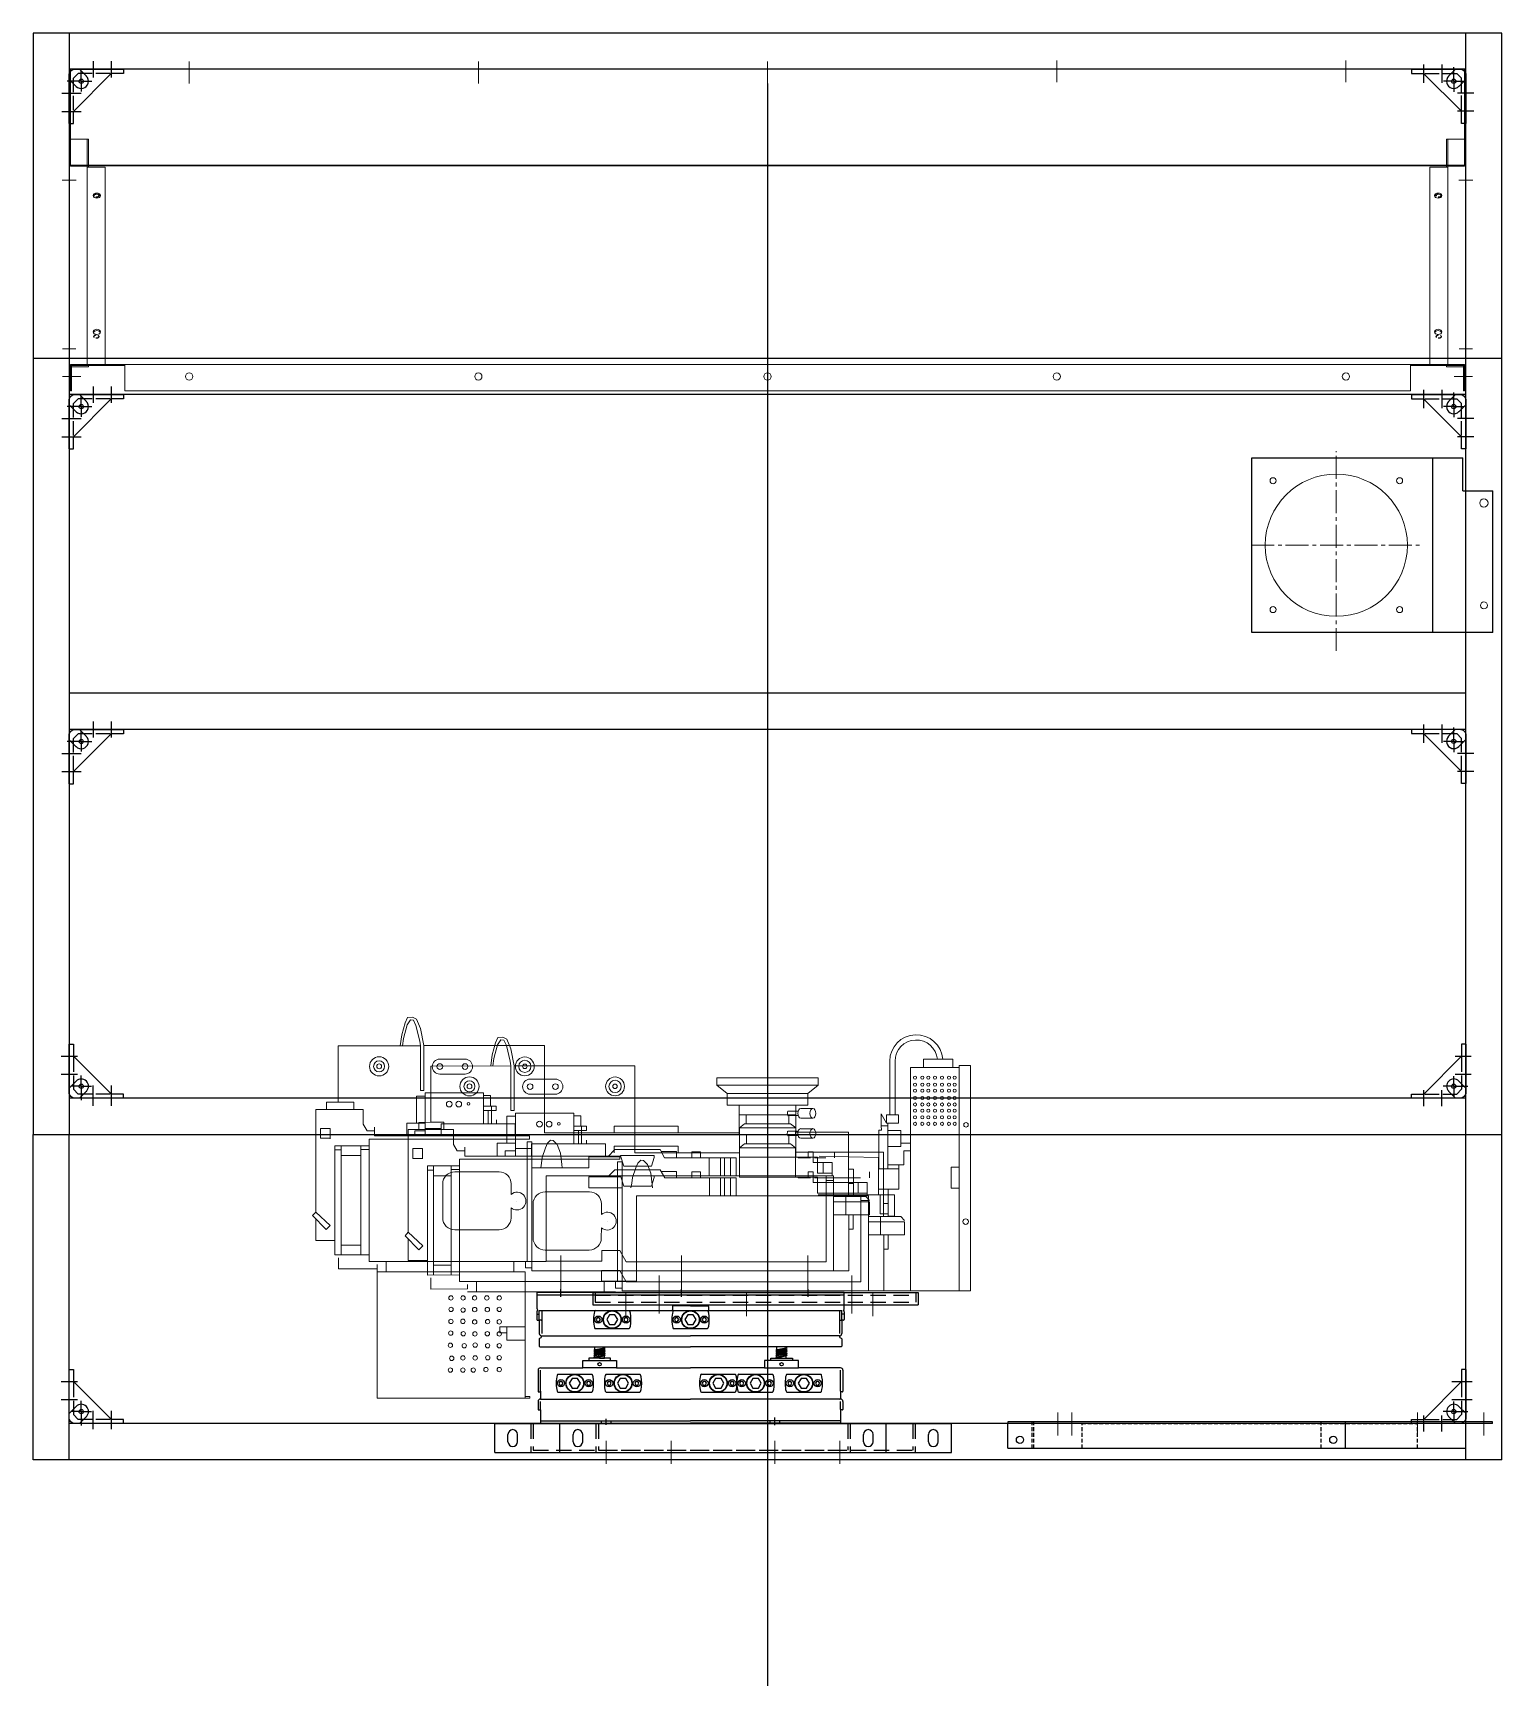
# Model space of a CAD drawing. Header units: millimetres. Extents: x -30327 to 34858, y 4015 to 75103.
# Drawn here: x -12501 to -11282, y 25499 to 26870 of the extents above; entities that cross this region are included whole.
import ezdxf

# ---------------------------------------------------------------- set-up
doc = ezdxf.new("R2010")
doc.units = ezdxf.units.MM
for name, pattern in [('ACAD_ISO02W100', [15, 12, -3]), ('CENTER', [50.8, 31.75, -6.35, 6.35, -6.35]), ('CENTER2', [28.575, 19.05, -3.175, 3.175, -3.175]), ('HIDDEN2', [4.7625, 3.175, -1.5875])]:
    doc.linetypes.add(name, pattern=pattern)
for name, color, linetype, lineweight in [('cen', 1, 'CENTER2', 9), ('CENTER', 2, 'CENTER', 9), ('dim', 2, 'Continuous', 9), ('THREAD-LINE', 8, 'Continuous', 5), ('WIDE-LINE', 3, 'Continuous', 20)]:
    doc.layers.add(name, color=color, linetype=linetype, lineweight=lineweight)
for name, color, linetype in [('green', 3, 'ACAD_ISO02W100'), ('hidden', 3, 'HIDDEN2'), ('red', 1, 'CENTER2'), ('yellow', 2, 'Continuous')]:
    doc.layers.add(name, color=color, linetype=linetype)

# ---------------------------------------------------------------- blocks, each defined once
blk = doc.blocks.new('44444444')
for p, q in [((-17437.5, 7299.8), (-17434, 7299.8)), ((-17434, 7299.8), (-17434, 7289.8)), ((-17402.5, 7258.3), (-17434, 7289.8)), ((-17437.5, 7263.3), (-17431.7, 7269.1)), ((-17437.5, 7263.3), (-17431.7, 7269.1)), ((-17429, 7254.8), (-17423.2, 7260.6)), ((-17429, 7254.8), (-17423.2, 7260.6)), ((-17392.5, 7258.3), (-17402.5, 7258.3)), ((-17392.5, 7254.8), (-17392.5, 7258.3))]:
    blk.add_line(p, q)
for points in [[(-17392.5, 7254.8), (-17432.5, 7254.8, -0.414214), (-17437.5, 7259.8), (-17437.5, 7299.8)], [(-17397, 7254.8), (-17432.5, 7254.8, -0.414214), (-17437.5, 7259.8), (-17437.5, 7295.3)]]:
    blk.add_lwpolyline(points, format="xyb")
blk.add_lwpolyline([(-17397, 7258.3), (-17402.5, 7258.3)])
blk.add_circle((-17427.5, 7264.8), 1.75)
blk.add_circle((-17427.5, 7264.8), 1.75)
blk.add_arc((-17427.5, 7264.8), 6, 315, 135)
blk.add_arc((-17427.5, 7264.8), 6, 315, 135)
at = {"layer": 'green'}
for p, q in [((-17434, 7288.8), (-17434, 7262.3)), ((-17434, 7288.8), (-17434, 7262.3)), ((-17430, 7258.3), (-17434, 7262.3)), ((-17430, 7258.3), (-17434, 7262.3)), ((-17403.5, 7258.3), (-17430, 7258.3)), ((-17403.5, 7258.3), (-17430, 7258.3))]:
    blk.add_line(p, q, dxfattribs=at)
at = {"layer": 'red'}
for p, q in [((-17444.1, 7289.8), (-17430.7, 7289.8)), ((-17444.1, 7274.8), (-17430.7, 7274.8)), ((-17444.1, 7274.8), (-17430.7, 7274.8)), ((-17427.5, 7264.8), (-17427.5, 7273.7)), ((-17427.5, 7264.8), (-17427.5, 7273.7)), ((-17427.5, 7264.8), (-17436, 7264.8)), ((-17427.5, 7264.8), (-17436, 7264.8)), ((-17427.5, 7264.8), (-17419.1, 7264.8)), ((-17427.5, 7264.8), (-17427.5, 7253.2)), ((-17427.5, 7264.8), (-17419.1, 7264.8)), ((-17427.5, 7264.8), (-17427.5, 7253.2))]:
    blk.add_line(p, q, dxfattribs=at)
blk = doc.blocks.new('23123155')
for p, q in [((-15623.8, 7123.4), (-15878.8, 7123.4)), ((-15878.8, 7123.4), (-15878.8, 7110.4)), ((-15878.8, 7121.4), (-15623.8, 7121.4)), ((-15858.8, 7119.8), (-15858.8, 7126.1)), ((-15758.8, 7119.8), (-15758.8, 7126.1)), ((-15653.8, 7119.8), (-15653.8, 7126.1)), ((-15623.8, 7110.4), (-15623.8, 7123.4)), ((-15878.8, 7107.4), (-15878.8, 7105.4)), ((-15876.8, 7100.9), (-15876.8, 7108.4)), ((-15876.8, 7108.4), (-15874.8, 7108.4)), ((-15876.8, 7108.4), (-15766.8, 7108.4)), ((-15874.8, 7108.4), (-15874.8, 7099.9)), ((-15830.3, 7108.4), (-15802.3, 7108.4)), ((-15766.8, 7108.4), (-15735.8, 7108.4)), ((-15766.3, 7111.9), (-15766.3, 7108.9)), ((-15751.3, 7112.4), (-15765.8, 7112.4)), ((-15765.3, 7108.4), (-15737.3, 7108.4)), ((-15751.3, 7112.4), (-15736.8, 7112.4)), ((-15736.3, 7111.9), (-15736.3, 7108.9)), ((-15735.8, 7108.4), (-15625.8, 7108.4)), ((-15627.8, 7108.4), (-15627.8, 7099.9)), ((-15625.8, 7100.9), (-15625.8, 7108.4)), ((-15625.8, 7100.9), (-15625.8, 7108.4)), ((-15623.8, 7107.4), (-15623.8, 7105.4)), ((-15623.8, 7107.4), (-15623.8, 7105.4)), ((-15878.8, 7105.4), (-15878.8, 7100.9)), ((-15878.8, 7105.4), (-15876.8, 7105.4)), ((-15878.3, 7100.4), (-15877.3, 7100.4)), ((-15876.8, 7099.9), (-15876.8, 7089.4)), ((-15875.3, 7100.4), (-15876.3, 7100.4)), ((-15874.8, 7099.9), (-15874.8, 7089.4)), ((-15830.3, 7093.4), (-15802.3, 7093.4)), ((-15765.3, 7093.4), (-15737.3, 7093.4)), ((-15627.8, 7099.9), (-15627.8, 7089.4)), ((-15627.3, 7100.4), (-15626.3, 7100.4)), ((-15623.8, 7105.4), (-15625.8, 7105.4)), ((-15623.8, 7105.4), (-15625.8, 7105.4)), ((-15625.8, 7099.9), (-15625.8, 7089.4)), ((-15624.3, 7100.4), (-15625.3, 7100.4)), ((-15624.3, 7100.4), (-15625.3, 7100.4)), ((-15623.8, 7105.4), (-15623.8, 7100.9)), ((-15623.8, 7105.4), (-15623.8, 7100.9)), ((-15876.8, 7084.9), (-15876.8, 7078.9)), ((-15876.3, 7078.4), (-15751.3, 7078.4)), ((-15874.8, 7087.4), (-15751.3, 7087.4)), ((-15830.8, 7074.6), (-15830.8, 7078.4)), ((-15822.8, 7077.6), (-15822.8, 7078.4)), ((-15627.8, 7087.4), (-15751.3, 7087.4)), ((-15626.3, 7078.4), (-15751.3, 7078.4)), ((-15679.8, 7074.6), (-15679.8, 7078.4)), ((-15671.8, 7077.6), (-15671.8, 7078.4)), ((-15625.8, 7084.9), (-15625.8, 7078.9)), ((-15840.8, 7060.9), (-15840.8, 7066.9)), ((-15840.8, 7066.9), (-15812.8, 7066.9)), ((-15835.8, 7068.9), (-15835.8, 7066.9)), ((-15817.8, 7068.9), (-15835.8, 7068.9)), ((-15835.8, 7066.9), (-15817.8, 7066.9)), ((-15831.6, 7075.6), (-15822.1, 7077.4)), ((-15831.6, 7075.6), (-15822.1, 7077.4)), ((-15831.6, 7075.6), (-15830.8, 7076.1)), ((-15831.6, 7074.1), (-15822.1, 7075.9)), ((-15831.6, 7074.1), (-15822.1, 7075.9)), ((-15831.6, 7075.6), (-15830.8, 7075.5)), ((-15831.6, 7074.1), (-15830.8, 7074.6)), ((-15831.6, 7072.6), (-15822.1, 7074.4)), ((-15831.6, 7072.6), (-15822.1, 7074.4)), ((-15831.6, 7074.1), (-15830.8, 7074)), ((-15831.6, 7072.6), (-15830.8, 7073.1)), ((-15831.6, 7071.1), (-15822.1, 7072.9)), ((-15831.6, 7071.1), (-15822.1, 7072.9)), ((-15831.6, 7072.6), (-15830.8, 7072.5)), ((-15831.6, 7071.1), (-15830.8, 7071.6)), ((-15831.6, 7069.6), (-15822.1, 7071.4)), ((-15831.6, 7069.6), (-15822.1, 7071.4)), ((-15831.6, 7071.1), (-15830.8, 7071)), ((-15831.6, 7069.6), (-15830.8, 7070.1)), ((-15831.6, 7069.6), (-15830.8, 7069.5)), ((-15830.8, 7076.1), (-15822.8, 7077.6)), ((-15830.8, 7075.5), (-15822.8, 7076.9)), ((-15830.8, 7074.6), (-15822.8, 7076.1)), ((-15830.8, 7074), (-15822.8, 7075.4)), ((-15830.8, 7073.1), (-15822.8, 7074.6)), ((-15830.8, 7073.1), (-15830.8, 7074)), ((-15830.8, 7072.5), (-15822.8, 7073.9)), ((-15830.8, 7071.6), (-15822.8, 7073.1)), ((-15830.8, 7071.6), (-15830.8, 7072.5)), ((-15830.8, 7071), (-15822.8, 7072.4)), ((-15830.8, 7070.1), (-15822.8, 7071.6)), ((-15830.8, 7070.1), (-15830.8, 7071)), ((-15830.8, 7069.5), (-15822.8, 7070.9)), ((-15830.8, 7068.9), (-15830.8, 7069.5)), ((-15826.8, 7068.9), (-15830.8, 7068.9)), ((-15826.8, 7068.9), (-15822.8, 7068.9)), ((-15822.1, 7077.4), (-15822.8, 7077.6)), ((-15822.1, 7077.4), (-15822.8, 7076.9)), ((-15822.8, 7076.1), (-15822.8, 7076.9)), ((-15822.1, 7075.9), (-15822.8, 7076.1)), ((-15822.1, 7075.9), (-15822.8, 7075.4)), ((-15822.8, 7074.6), (-15822.8, 7075.4)), ((-15822.1, 7074.4), (-15822.8, 7074.6)), ((-15822.1, 7074.4), (-15822.8, 7073.9)), ((-15822.8, 7073.1), (-15822.8, 7073.9)), ((-15822.1, 7072.9), (-15822.8, 7073.1)), ((-15822.1, 7072.9), (-15822.8, 7072.4)), ((-15822.8, 7071.6), (-15822.8, 7072.4)), ((-15822.1, 7071.4), (-15822.8, 7071.6)), ((-15822.1, 7071.4), (-15822.8, 7070.9)), ((-15822.8, 7068.9), (-15822.8, 7070.9)), ((-15817.8, 7066.9), (-15817.8, 7068.9)), ((-15812.8, 7066.9), (-15812.8, 7060.9)), ((-15689.8, 7066.9), (-15689.8, 7060.9)), ((-15661.8, 7066.9), (-15689.8, 7066.9)), ((-15684.8, 7068.9), (-15666.8, 7068.9)), ((-15684.8, 7066.9), (-15684.8, 7068.9)), ((-15666.8, 7066.9), (-15684.8, 7066.9)), ((-15680.6, 7075.6), (-15671.1, 7077.4)), ((-15680.6, 7075.6), (-15671.1, 7077.4)), ((-15680.6, 7075.6), (-15679.8, 7076.1)), ((-15680.6, 7074.1), (-15671.1, 7075.9)), ((-15680.6, 7074.1), (-15671.1, 7075.9)), ((-15680.6, 7075.6), (-15679.8, 7075.5)), ((-15680.6, 7074.1), (-15679.8, 7074.6)), ((-15680.6, 7072.6), (-15671.1, 7074.4)), ((-15680.6, 7072.6), (-15671.1, 7074.4)), ((-15680.6, 7074.1), (-15679.8, 7074)), ((-15680.6, 7072.6), (-15679.8, 7073.1)), ((-15680.6, 7071.1), (-15671.1, 7072.9)), ((-15680.6, 7071.1), (-15671.1, 7072.9)), ((-15680.6, 7072.6), (-15679.8, 7072.5)), ((-15680.6, 7071.1), (-15679.8, 7071.6)), ((-15680.6, 7069.6), (-15671.1, 7071.4)), ((-15680.6, 7069.6), (-15671.1, 7071.4)), ((-15680.6, 7071.1), (-15679.8, 7071)), ((-15680.6, 7069.6), (-15679.8, 7070.1)), ((-15680.6, 7069.6), (-15679.8, 7069.5)), ((-15679.8, 7076.1), (-15671.8, 7077.6)), ((-15679.8, 7075.5), (-15671.8, 7076.9)), ((-15679.8, 7074.6), (-15671.8, 7076.1)), ((-15679.8, 7074), (-15671.8, 7075.4)), ((-15679.8, 7073.1), (-15671.8, 7074.6)), ((-15679.8, 7073.1), (-15679.8, 7074)), ((-15679.8, 7072.5), (-15671.8, 7073.9)), ((-15679.8, 7071.6), (-15671.8, 7073.1)), ((-15679.8, 7071.6), (-15679.8, 7072.5)), ((-15679.8, 7071), (-15671.8, 7072.4)), ((-15679.8, 7070.1), (-15671.8, 7071.6)), ((-15679.8, 7070.1), (-15679.8, 7071)), ((-15679.8, 7069.5), (-15671.8, 7070.9)), ((-15679.8, 7069.5), (-15679.8, 7068.9)), ((-15675.8, 7068.9), (-15679.8, 7068.9)), ((-15675.8, 7068.9), (-15671.8, 7068.9)), ((-15671.1, 7077.4), (-15671.8, 7077.6)), ((-15671.1, 7077.4), (-15671.8, 7076.9)), ((-15671.8, 7076.1), (-15671.8, 7076.9)), ((-15671.1, 7075.9), (-15671.8, 7076.1)), ((-15671.1, 7075.9), (-15671.8, 7075.4)), ((-15671.8, 7074.6), (-15671.8, 7075.4)), ((-15671.1, 7074.4), (-15671.8, 7074.6)), ((-15671.1, 7074.4), (-15671.8, 7073.9)), ((-15671.8, 7073.1), (-15671.8, 7073.9)), ((-15671.1, 7072.9), (-15671.8, 7073.1)), ((-15671.1, 7072.9), (-15671.8, 7072.4)), ((-15671.8, 7071.6), (-15671.8, 7072.4)), ((-15671.1, 7071.4), (-15671.8, 7071.6)), ((-15671.1, 7071.4), (-15671.8, 7070.9)), ((-15671.8, 7068.9), (-15671.8, 7070.9)), ((-15666.8, 7068.9), (-15666.8, 7066.9)), ((-15661.8, 7060.9), (-15661.8, 7066.9)), ((-15877.8, 7058.9), (-15877.8, 7041.4)), ((-15875.8, 7060.9), (-15840.8, 7060.9)), ((-15875.8, 7041.4), (-15875.8, 7058.9)), ((-15861.3, 7055.6), (-15833.3, 7055.6)), ((-15812.8, 7060.9), (-15840.8, 7060.9)), ((-15821.3, 7055.6), (-15793.3, 7055.6)), ((-15812.8, 7060.9), (-15751.3, 7060.9)), ((-15689.8, 7060.9), (-15751.3, 7060.9)), ((-15742.3, 7055.6), (-15714.3, 7055.6)), ((-15711.3, 7055.6), (-15683.3, 7055.6)), ((-15689.8, 7060.9), (-15661.8, 7060.9)), ((-15671.3, 7055.6), (-15643.3, 7055.6)), ((-15626.8, 7060.9), (-15661.8, 7060.9)), ((-15626.8, 7041.4), (-15626.8, 7058.9)), ((-15624.8, 7058.9), (-15624.8, 7041.4)), ((-15877.3, 7040.9), (-15876.3, 7040.9)), ((-15875.8, 7041.4), (-15875.8, 7035.4)), ((-15861.3, 7040.6), (-15833.3, 7040.6)), ((-15821.3, 7040.6), (-15793.3, 7040.6)), ((-15742.3, 7040.6), (-15714.3, 7040.6)), ((-15711.3, 7040.6), (-15683.3, 7040.6)), ((-15671.3, 7040.6), (-15643.3, 7040.6)), ((-15626.8, 7041.4), (-15626.8, 7035.4)), ((-15625.3, 7040.9), (-15626.3, 7040.9)), ((-15877.8, 7032.9), (-15877.8, 7026.4)), ((-15877.3, 7025.9), (-15876.3, 7025.9)), ((-15875.8, 7034.9), (-15751.3, 7034.9)), ((-15875.8, 7026.4), (-15875.8, 7032.9)), ((-15875.8, 7025.9), (-15875.8, 7015.4)), ((-15627.3, 7034.9), (-15751.3, 7034.9)), ((-15626.8, 7026.4), (-15626.8, 7032.9)), ((-15626.8, 7025.9), (-15626.8, 7015.4)), ((-15625.3, 7025.9), (-15626.3, 7025.9)), ((-15624.8, 7032.9), (-15624.8, 7026.4)), ((-15875.8, 7016.9), (-15751.3, 7016.9)), ((-15875.3, 7014.9), (-15751.3, 7014.9)), ((-15825.3, 7014.9), (-15825.3, 7016.9)), ((-15821.3, 7013.7), (-15821.3, 7018.5)), ((-15817.3, 7014.9), (-15817.3, 7016.9)), ((-15626.8, 7016.9), (-15751.3, 7016.9)), ((-15627.3, 7014.9), (-15751.3, 7014.9)), ((-15685.3, 7014.9), (-15685.3, 7016.9)), ((-15681.3, 7013.3), (-15681.3, 7019.6)), ((-15677.3, 7014.9), (-15677.3, 7016.9))]:
    blk.add_line(p, q)
for points in [[(-15828.7, 7102.4), (-15829.6, 7100.9), (-15828.7, 7099.4), (-15827, 7099.4), (-15826.1, 7100.9), (-15827, 7102.4)], [(-15818.6, 7104.9), (-15820.9, 7100.9), (-15818.6, 7096.9), (-15814, 7096.9), (-15811.7, 7100.9), (-15814, 7104.9)], [(-15805.7, 7102.4), (-15806.6, 7100.9), (-15805.7, 7099.4), (-15804, 7099.4), (-15803.1, 7100.9), (-15804, 7102.4)], [(-15763.7, 7102.4), (-15764.6, 7100.9), (-15763.7, 7099.4), (-15762, 7099.4), (-15761.1, 7100.9), (-15762, 7102.4)], [(-15753.6, 7104.9), (-15755.9, 7100.9), (-15753.6, 7096.9), (-15749, 7096.9), (-15746.7, 7100.9), (-15749, 7104.9)], [(-15740.7, 7102.4), (-15741.6, 7100.9), (-15740.7, 7099.4), (-15739, 7099.4), (-15738.1, 7100.9), (-15739, 7102.4)], [(-15849.6, 7052.1), (-15851.9, 7048.1), (-15849.6, 7044.1), (-15845, 7044.1), (-15842.7, 7048.1), (-15845, 7052.1)], [(-15809.6, 7052.1), (-15811.9, 7048.1), (-15809.6, 7044.1), (-15805, 7044.1), (-15802.7, 7048.1), (-15805, 7052.1)], [(-15730.6, 7052.1), (-15732.9, 7048.1), (-15730.6, 7044.1), (-15726, 7044.1), (-15723.7, 7048.1), (-15726, 7052.1)], [(-15699.6, 7052.1), (-15701.9, 7048.1), (-15699.6, 7044.1), (-15695, 7044.1), (-15692.7, 7048.1), (-15695, 7052.1)], [(-15659.6, 7052.1), (-15661.9, 7048.1), (-15659.6, 7044.1), (-15655, 7044.1), (-15652.7, 7048.1), (-15655, 7052.1)], [(-15859.7, 7049.6), (-15860.6, 7048.1), (-15859.7, 7046.6), (-15858, 7046.6), (-15857.1, 7048.1), (-15858, 7049.6)], [(-15836.7, 7049.6), (-15837.6, 7048.1), (-15836.7, 7046.6), (-15835, 7046.6), (-15834.1, 7048.1), (-15835, 7049.6)], [(-15819.7, 7049.6), (-15820.6, 7048.1), (-15819.7, 7046.6), (-15818, 7046.6), (-15817.1, 7048.1), (-15818, 7049.6)], [(-15796.7, 7049.6), (-15797.6, 7048.1), (-15796.7, 7046.6), (-15795, 7046.6), (-15794.1, 7048.1), (-15795, 7049.6)], [(-15740.7, 7049.6), (-15741.6, 7048.1), (-15740.7, 7046.6), (-15739, 7046.6), (-15738.1, 7048.1), (-15739, 7049.6)], [(-15717.7, 7049.6), (-15718.6, 7048.1), (-15717.7, 7046.6), (-15716, 7046.6), (-15715.1, 7048.1), (-15716, 7049.6)], [(-15709.7, 7049.6), (-15710.6, 7048.1), (-15709.7, 7046.6), (-15708, 7046.6), (-15707.1, 7048.1), (-15708, 7049.6)], [(-15686.7, 7049.6), (-15687.6, 7048.1), (-15686.7, 7046.6), (-15685, 7046.6), (-15684.1, 7048.1), (-15685, 7049.6)], [(-15669.7, 7049.6), (-15670.6, 7048.1), (-15669.7, 7046.6), (-15668, 7046.6), (-15667.1, 7048.1), (-15668, 7049.6)], [(-15646.7, 7049.6), (-15647.6, 7048.1), (-15646.7, 7046.6), (-15645, 7046.6), (-15644.1, 7048.1), (-15645, 7049.6)]]:
    blk.add_lwpolyline(points, close=True)
for centre, radius in [((-15816.3, 7100.9), 7.5), ((-15816.3, 7100.9), 7.23), ((-15751.3, 7100.9), 7.5), ((-15751.3, 7100.9), 7.23), ((-15827.8, 7100.9), 3), ((-15804.8, 7100.9), 3), ((-15762.8, 7100.9), 3), ((-15739.8, 7100.9), 3), ((-15826.8, 7063.9), 1.36), ((-15675.8, 7063.9), 1.36), ((-15858.8, 7048.1), 3), ((-15847.3, 7048.1), 7.5), ((-15847.3, 7048.1), 7.23), ((-15835.8, 7048.1), 3), ((-15818.8, 7048.1), 3), ((-15807.3, 7048.1), 7.5), ((-15807.3, 7048.1), 7.23), ((-15795.8, 7048.1), 3), ((-15739.8, 7048.1), 3), ((-15728.3, 7048.1), 7.5), ((-15728.3, 7048.1), 7.23), ((-15716.8, 7048.1), 3), ((-15708.8, 7048.1), 3), ((-15697.3, 7048.1), 7.5), ((-15697.3, 7048.1), 7.23), ((-15685.8, 7048.1), 3), ((-15668.8, 7048.1), 3), ((-15657.3, 7048.1), 7.5), ((-15657.3, 7048.1), 7.23), ((-15645.8, 7048.1), 3)]:
    blk.add_circle(centre, radius)
for centre, radius, start, end in [((-15876.8, 7110.4), 2, 180, 221.7187), ((-15875.8, 7107.4), 3, 146.1962, 180), ((-15766.8, 7108.9), 0.5, 270, 0), ((-15765.8, 7111.9), 0.5, 90, 180), ((-15736.8, 7111.9), 0.5, 0, 90), ((-15735.8, 7108.9), 0.5, 180, 270), ((-15625.8, 7110.4), 2, 318.2813, 0), ((-15626.8, 7107.4), 3, 0, 33.8038), ((-15878.3, 7100.9), 0.5, 180, 270), ((-15877.3, 7100.9), 0.5, 270, 0), ((-15876.3, 7099.9), 0.5, 90, 180), ((-15875.3, 7099.9), 0.5, 0, 90), ((-15627.3, 7099.9), 0.5, 90, 180), ((-15626.3, 7099.9), 0.5, 0, 90), ((-15625.3, 7100.9), 0.5, 180, 270), ((-15625.3, 7100.9), 0.5, 180, 270), ((-15624.3, 7100.9), 0.5, 270, 0), ((-15624.3, 7100.9), 0.5, 270, 0), ((-15874.8, 7089.4), 2, 180, 270), ((-15876.3, 7084.9), 0.5, 101.537, 180), ((-15876.3, 7078.9), 0.5, 180, 270), ((-15876.8, 7087.4), 2, 281.537, 0), ((-15627.8, 7089.4), 2, 270, 0), ((-15625.8, 7087.4), 2, 180, 258.463), ((-15626.3, 7078.9), 0.5, 270, 0), ((-15626.3, 7084.9), 0.5, 0, 78.463), ((-15875.8, 7058.9), 2, 90, 180), ((-15626.8, 7058.9), 2, 0, 90), ((-15877.3, 7041.4), 0.5, 180, 270), ((-15876.3, 7041.4), 0.5, 270, 0), ((-15626.3, 7041.4), 0.5, 180, 270), ((-15625.3, 7041.4), 0.5, 270, 0), ((-15875.8, 7032.9), 2, 90, 180), ((-15877.3, 7026.4), 0.5, 180, 270), ((-15876.3, 7026.4), 0.5, 270, 0), ((-15875.3, 7035.4), 0.5, 180, 270), ((-15627.3, 7035.4), 0.5, 270, 0), ((-15626.8, 7032.9), 2, 0, 90), ((-15626.3, 7026.4), 0.5, 180, 270), ((-15625.3, 7026.4), 0.5, 270, 0), ((-15875.3, 7015.4), 0.5, 180, 270), ((-15627.3, 7015.4), 0.5, 270, 0)]:
    blk.add_arc(centre, radius, start, end)
for centre, start_param, end_param in [((-15830.3, 7100.9), 0, 3.141593), ((-15802.3, 7100.9), 3.141593, 6.283185), ((-15765.3, 7100.9), 0, 3.141593), ((-15737.3, 7100.9), 3.141593, 6.283185), ((-15861.3, 7048.1), 0, 3.141593), ((-15833.3, 7048.1), 3.141593, 6.283185), ((-15821.3, 7048.1), 0, 3.141593), ((-15793.3, 7048.1), 3.141593, 6.283185), ((-15742.3, 7048.1), 0, 3.141593), ((-15714.3, 7048.1), 3.141593, 6.283185), ((-15711.3, 7048.1), 0, 3.141593), ((-15683.3, 7048.1), 3.141593, 6.283185), ((-15671.3, 7048.1), 0, 3.141593), ((-15643.3, 7048.1), 3.141593, 6.283185)]:
    blk.add_ellipse(centre, major_axis=(0, 7.5), ratio=0.2, start_param=start_param, end_param=end_param)
blk = doc.blocks.new('JTHHYEGTD')
for p, q in [((6645.5, 12177.1), (6243.5, 12177.1)), ((6243.5, 12177.1), (6243.5, 12175.6)), ((6243.5, 12155.1), (6243.5, 12175.6)), ((6523.5, 12155.1), (6523.5, 12177.1)), ((6645.5, 12175.6), (6583.5, 12175.6)), ((6623.5, 12155.1), (6623.5, 12175.6)), ((6645.5, 12175.6), (6645.5, 12177.1)), ((6243.5, 12155.1), (6623.5, 12155.1))]:
    blk.add_line(p, q)
for centre in [(6253.5, 12162.1), (6513.5, 12162.1)]:
    blk.add_circle(centre, 3)
at = {"layer": 'cen'}
for p, q in [((6285, 12165.7), (6285, 12186.5)), ((6296.5, 12165.7), (6296.5, 12186.5)), ((6583.5, 12165.7), (6583.5, 12186.5)), ((6638.5, 12165.7), (6638.5, 12186.5))]:
    blk.add_line(p, q, dxfattribs=at)
at = {"layer": 'hidden'}
for p, q in [((6263.5, 12155.1), (6263.5, 12177.1)), ((6265, 12155.1), (6265, 12177.1)), ((6305, 12175.6), (6265, 12175.6)), ((6305, 12155.1), (6305, 12175.6)), ((6305, 12175.6), (6583.5, 12175.6)), ((6503.5, 12155.1), (6503.5, 12177.1)), ((6583.5, 12155.1), (6583.5, 12177.1))]:
    blk.add_line(p, q, dxfattribs=at)
blk = doc.blocks.new('UE10A')
at = {"layer": 'CENTER', "ltscale": 0.25}
blk.add_line((36947.2, 28861.1), (36947.2, 29042.6), dxfattribs=at)
at = {"layer": 'CENTER'}
for p, q in [((36857.2, 28840.5), (36857.2, 28877.6)), ((37017.2, 28840.5), (37017.2, 28877.6))]:
    blk.add_line(p, q, dxfattribs=at)
at = {"layer": 'WIDE-LINE', "ltscale": 0.25}
for p, q in [((36723.4, 29069.6), (36721.5, 29065.2)), ((36723.2, 29063.6), (36725.9, 29067.7)), ((36727.5, 29069.9), (36723.4, 29069.6)), ((36725.9, 29067.7), (36728.3, 29067.4)), ((36730.8, 29068.2), (36727.5, 29069.9)), ((36728.3, 29067.4), (36730.5, 29063.1)), ((36734.3, 29060.4), (36730.8, 29068.2)), ((36718.8, 29055.2), (36717.5, 29046.1)), ((36721.5, 29065.2), (36718.8, 29055.2)), ((36720.2, 29052.2), (36723.2, 29063.6)), ((36730.5, 29063.1), (36733.8, 29050)), ((36736.9, 29046.3), (36734.3, 29060.4)), ((36719.4, 29046.1), (36720.2, 29052.2)), ((36733.8, 29050), (36734.1, 29046.1)), ((36771.2, 29035.1), (36750.2, 29035.1)), ((36771.2, 29022.6), (36750.2, 29022.6)), ((36972.7, 28991.9), (36964, 28991.9)), ((36972.7, 28988.3), (36964, 28988.3)), ((36984.9, 28994), (36974.8, 28994)), ((36984.9, 28986.1), (36974.8, 28986.1)), ((36835.3, 28953.5), (36838, 28961.5)), ((36838, 28961.5), (36839.6, 28965.4)), ((36839.6, 28965.4), (36842.1, 28967.8)), ((36842.1, 28967.8), (36844.3, 28967.7)), ((36844.3, 28967.7), (36847.6, 28964.3)), ((36847.6, 28964.3), (36850.3, 28957.2)), ((36833.9, 28945), (36834.6, 28948.9)), ((36834.6, 28948.9), (36835.3, 28953.5)), ((36850.3, 28957.2), (36851.5, 28947.7)), ((36851.5, 28947.7), (36851.8, 28945)), ((36649.1, 28902.4), (36649.1, 28884.5)), ((36649.1, 28884.5), (36665, 28884.5))]:
    blk.add_line(p, q, dxfattribs=at)
at = {"layer": 'WIDE-LINE'}
for p, q in [((36734.1, 29046.1), (36667.7, 29046)), ((36667.7, 29046), (36667.7, 28999.3)), ((36734.1, 29009.1), (36734.1, 29046.1)), ((36837.2, 29046.3), (36736.9, 29046.3)), ((36736.9, 29046.3), (36736.9, 29009.1)), ((36837.2, 28973.9), (36837.2, 29046.3)), ((37048.7, 29050), (37048.7, 29005.6)), ((37053.1, 29050), (37053.1, 29005.6)), ((37106.3, 29044.9), (37065.9, 29044.9)), ((37065.9, 29044.9), (37065.9, 28859.5)), ((37065.9, 28860.1), (37065.9, 29044.9)), ((37065.9, 29044.9), (37076.6, 29044.9)), ((37076.6, 29044.9), (37076.6, 29051.6)), ((37076.6, 29051.6), (37101.1, 29051.6)), ((37101.1, 29051.6), (37101.1, 29044.9)), ((37106.2, 28859.5), (37106.2, 29046.5)), ((37106.2, 29046.5), (37106.2, 28962.2)), ((37115.7, 29046.5), (37106.2, 29046.5)), ((37115.7, 28859.5), (37115.7, 29046.5)), ((36947.2, 29036.3), (36905.2, 29036.3)), ((36905.2, 29036.3), (36905.2, 29030)), ((36913.8, 29023.3), (36905.2, 29030)), ((36905.2, 29030), (36913.8, 29023.3)), ((36905.2, 29030), (36947.2, 29030)), ((36947.2, 29036.3), (36989.2, 29036.3)), ((36989.2, 29030), (36947.2, 29030)), ((36980.6, 29023.3), (36989.2, 29030)), ((36989.2, 29030), (36980.6, 29023.3)), ((36989.2, 29030), (36989.2, 29036.3)), ((36947.2, 29023.3), (36913.8, 29023.3)), ((36913.8, 29023.3), (36913.8, 29013.5)), ((36913.8, 29013.5), (36947.2, 29013.5)), ((36923.6, 28988.9), (36923.6, 29013.5)), ((36923.6, 29013.5), (36923.6, 28988.9)), ((36947.2, 29023.3), (36980.6, 29023.3)), ((36980.6, 29013.5), (36947.2, 29013.5)), ((36970.8, 28988.9), (36970.8, 29013.5)), ((36970.8, 29013.5), (36970.8, 28988.9)), ((36980.6, 29023.3), (36980.6, 29013.5)), ((36658, 28999.1), (36667.7, 28999.3)), ((36658, 28993.2), (36658, 28999.1)), ((36667.7, 28999.3), (36678.7, 28999.4)), ((36678.7, 28999.4), (36678.7, 28993.3)), ((36738.1, 29004.5), (36730.9, 29004.5)), ((36730.9, 29004.5), (36730.9, 28982.1)), ((36736.9, 29009.1), (36734.1, 29009.1)), ((36738.1, 28971.3), (36738.1, 29007)), ((36738.1, 29007), (36786.5, 29007)), ((36738.1, 29007), (36738.1, 29004.5)), ((36786.5, 29007), (36786.5, 28981.3)), ((36792.2, 29004.8), (36786.5, 29004.8)), ((36792.2, 28996), (36792.2, 29004.8)), ((37045.9, 28998.5), (37041.5, 29006.3)), ((37041.5, 29006.3), (37041.5, 28996.3)), ((37045.9, 29005.6), (37055.9, 29005.6)), ((37045.9, 29005.6), (37045.9, 28998.5)), ((37055.9, 29005.6), (37055.9, 28998.5)), ((36686.7, 28993.4), (36649.1, 28993.2)), ((36649.1, 28993.2), (36649.1, 28908.1)), ((36678.7, 28993.3), (36658, 28993.2)), ((36686.7, 28981), (36686.7, 28993.4)), ((36793, 28996), (36786.5, 28996)), ((36786.5, 28996), (36792.2, 28996)), ((36797, 28992.4), (36786.5, 28992.4)), ((36786.5, 28992.4), (36790.3, 28992.4)), ((36790.3, 28992.4), (36790.3, 28981.3)), ((36793, 28981.3), (36793, 28996)), ((36793, 28996), (36797, 28996)), ((36793, 28981.3), (36793, 28996)), ((36797, 28996), (36797, 28992.4)), ((36947.2, 28988.9), (36923.6, 28988.9)), ((36923.6, 28988.9), (36929.7, 28988.9)), ((36929.7, 28988.9), (36929.7, 28981.4)), ((36947.2, 28988.9), (36970.8, 28988.9)), ((36963.9, 28987.7), (36963.9, 28987.7)), ((36970.8, 28988.9), (36964.8, 28988.9)), ((36964.8, 28988.9), (36964.8, 28981.4)), ((36970.6, 28988.3), (36970.6, 28991.9)), ((37039.7, 28960.6), (37039.7, 28992.8)), ((37039.7, 28992.8), (37041.8, 28992.8)), ((37041.5, 28996.3), (37047.1, 28996.3)), ((37041.8, 28992.8), (37041.5, 28996.3)), ((37041.5, 28996.3), (37047.1, 28996.3)), ((37055.9, 28998.5), (37045.9, 28998.5)), ((37047.1, 28996.3), (37047.1, 28998.5)), ((37047.1, 28998.5), (37047.1, 28992.6)), ((37047.1, 28996.3), (37047.1, 28960.6)), ((37047.1, 28992.6), (37057.9, 28992.6)), ((37057.9, 28992.6), (37057.9, 28979.3)), ((36661, 28977.5), (36653, 28977.5)), ((36653, 28977.5), (36653, 28969.3)), ((36661, 28969), (36661, 28977.5)), ((36689.8, 28975.7), (36686.7, 28981)), ((36696.1, 28975.7), (36689.8, 28975.7)), ((36696.1, 28971.3), (36696.1, 28978.6)), ((36696.1, 28978.6), (36696.1, 28975.7)), ((36824.7, 28971.3), (36696.1, 28971.3)), ((36696.1, 28971.3), (36738.1, 28971.3)), ((36738.1, 28982.1), (36722.8, 28982.1)), ((36722.8, 28982.1), (36722.8, 28971.3)), ((36722.8, 28971.3), (36729.5, 28971.3)), ((36729.5, 28971.3), (36729.5, 28975.5)), ((36729.5, 28975.5), (36738.1, 28975.5)), ((36738.1, 28975.5), (36729.5, 28975.5)), ((36729.5, 28975.5), (36729.5, 28971.3)), ((36730.9, 28982.1), (36738.1, 28982.1)), ((36738.1, 28971.3), (36738.1, 28977.5)), ((36738.1, 28977.5), (36751.5, 28977.5)), ((36786.5, 28981.3), (36751.5, 28981.3)), ((36751.5, 28981.3), (36751.5, 28971.3)), ((36751.5, 28971.3), (36751.5, 28981.3)), ((36751.5, 28981.3), (36812.8, 28981.3)), ((36790.3, 28981.3), (36797.1, 28981.3)), ((36812.8, 28981.3), (36793, 28981.3)), ((36797.1, 28981.3), (36793, 28981.3)), ((36797.1, 28981.3), (36797.1, 28984.6)), ((36797.1, 28984.6), (36797.1, 28981.3)), ((36812.8, 28981.3), (36812.8, 28971.3)), ((36812.8, 28971.3), (36812.8, 28981.3)), ((36873.2, 28979.6), (36820, 28979.6)), ((36820, 28979.6), (36820, 28973.9)), ((36824.7, 28968.7), (36824.7, 28971.3)), ((36873.2, 28973.9), (36837.2, 28973.9)), ((36873.2, 28973.9), (36873.2, 28979.6)), ((36923.9, 28973.9), (36873.2, 28973.9)), ((36923.9, 28978), (36928, 28981.3)), ((36947.2, 28978), (36923.9, 28978)), ((36923.9, 28978), (36923.9, 28953.8)), ((36923.9, 28953.8), (36923.9, 28973.9)), ((36928, 28981.3), (36929.7, 28981.4)), ((36929.7, 28981.4), (36947.2, 28981.4)), ((36964.8, 28981.4), (36947.2, 28981.4)), ((36947.2, 28978), (36970.6, 28978)), ((36966.4, 28981.3), (36964.8, 28981.4)), ((36970.6, 28978), (36966.4, 28981.3)), ((36970.6, 28978), (36970.6, 28953.8)), ((36970.6, 28974.6), (37042.2, 28974.6)), ((36970.6, 28953.8), (36970.6, 28973.9)), ((37042.2, 28974.6), (37043.5, 28974.6)), ((37043.5, 28974.6), (37043.5, 28921.1)), ((37057.9, 28979.3), (37047.1, 28979.3)), ((37047.1, 28979.3), (37057.9, 28979.3)), ((37057.9, 28979.3), (37057.9, 28981.9)), ((37057.9, 28981.9), (37065.9, 28981.9)), ((37065.9, 28975.5), (37060.5, 28975.5)), ((37060.5, 28975.5), (37060.5, 28964)), ((37065.9, 28981.9), (37065.9, 28975.5)), ((36653, 28969.3), (36661, 28969.3)), ((36665, 28963.1), (36691.5, 28963.2)), ((36665, 28872.4), (36665, 28963.1)), ((36670.1, 28959.7), (36665, 28959.7)), ((36665, 28959.7), (36670.1, 28959.7)), ((36670.1, 28872.4), (36670.1, 28963.1)), ((36670.1, 28963.1), (36670.1, 28959.7)), ((36670.1, 28959.7), (36670.1, 28954.9)), ((36691.5, 28963.2), (36684.6, 28963.2)), ((36684.6, 28963.2), (36684.6, 28872.6)), ((36684.6, 28955), (36684.6, 28960)), ((36684.6, 28960), (36691.5, 28960)), ((36691.5, 28867.1), (36691.5, 28968.7)), ((36691.5, 28968.7), (36824.7, 28968.7)), ((36814.7, 28954.1), (36820.4, 28959.9)), ((36820.4, 28959.9), (36858.1, 28959.9)), ((36826.5, 28966.6), (36822.7, 28966.6)), ((36822.7, 28966.6), (36822.7, 28867.1)), ((36826.5, 28867.1), (36826.5, 28966.6)), ((36826.5, 28966.6), (36826.5, 28945)), ((36858.1, 28959.9), (36861.9, 28953.2)), ((36871.8, 28958.5), (36858.9, 28958.5)), ((36858.9, 28958.5), (36871.8, 28958.5)), ((36871.8, 28953.2), (36871.8, 28958.5)), ((36871.8, 28958.5), (36871.8, 28953.2)), ((36891.7, 28958.2), (36884.4, 28958.2)), ((36884.4, 28958.2), (36884.4, 28953.2)), ((36891.7, 28953.2), (36891.7, 28958.2)), ((36985.2, 28958.1), (36981, 28958.1)), ((36981, 28958.1), (36981, 28953.1)), ((36985.2, 28949.3), (36985.2, 28958.1)), ((37039.4, 28970.2), (36990.1, 28971.1)), ((37031.8, 28953.2), (37031.8, 28958.2)), ((37039.4, 28939.2), (37039.4, 28970.2)), ((37039.4, 28943.9), (37039.4, 28963.1)), ((37039.4, 28963.1), (37039.4, 28939.2)), ((37047.1, 28960.6), (37039.7, 28960.6)), ((37060.5, 28964), (37047.1, 28964)), ((37047.1, 28964), (37047.1, 28960.6)), ((37047.1, 28960.6), (37056.1, 28960.6)), ((37056.1, 28960.6), (37056.1, 28964)), ((37056.1, 28964), (37056.1, 28943.9)), ((37106.2, 28962.2), (37099.7, 28962.2)), ((37099.7, 28962.2), (37099.7, 28944.6)), ((36670.1, 28954.9), (36684.6, 28955)), ((36798.9, 28945), (36798.9, 28954.1)), ((36798.9, 28954.1), (36825.5, 28954.1)), ((36826.5, 28945), (36798.9, 28945)), ((36825.5, 28954.1), (36814.7, 28954.1)), ((36853.1, 28955), (36825.2, 28955)), ((36825.2, 28955), (36825.5, 28954.1)), ((36825.5, 28954.1), (36828, 28946.3)), ((36828, 28946.3), (36851, 28946.3)), ((36851, 28946.3), (36853.1, 28953.5)), ((36853.1, 28953.5), (36853.1, 28955)), ((36861.9, 28953.2), (36871.8, 28953.2)), ((36871.8, 28953.2), (36891.7, 28953.2)), ((36884.4, 28953.2), (36921.2, 28953.2)), ((36908.3, 28953.2), (36899, 28953.2)), ((36899, 28953.2), (36899, 28938.2)), ((36908.3, 28938.2), (36908.3, 28953.2)), ((36916.4, 28953.2), (36911.6, 28953.2)), ((36911.6, 28953.2), (36911.6, 28938.2)), ((36916.4, 28938.2), (36916.4, 28953.2)), ((36921.2, 28953.2), (36921.2, 28938.2)), ((36923.9, 28953.8), (36972.8, 28953.8)), ((36972.8, 28953.1), (36972.8, 28953.8)), ((36972.8, 28953.8), (36988.8, 28953.8)), ((36981, 28953.1), (36972.8, 28953.1)), ((36978, 28953.2), (36982.8, 28953.2)), ((37029.9, 28949.3), (36985.2, 28949.3)), ((36986.2, 28953.2), (37024.5, 28953.2)), ((36988.8, 28953.8), (36988.8, 28940.4)), ((37022.4, 28940.4), (37022.4, 28949.3)), ((37022.4, 28949.3), (37022.4, 28940.4)), ((37029.9, 28938.2), (37029.9, 28949.3)), ((37056.1, 28943.9), (37039.4, 28943.9)), ((37047.5, 28943.9), (37043.5, 28943.9)), ((37043.5, 28943.9), (37043.5, 28931.9)), ((37047.5, 28921.1), (37047.5, 28943.9)), ((37099.7, 28944.6), (37106.2, 28944.6)), ((37029.9, 28938.2), (36838.4, 28938.2)), ((36838.4, 28938.2), (36838.4, 28867.4)), ((36911.6, 28938.2), (36908.3, 28938.2)), ((36921.2, 28938.2), (36916.4, 28938.2)), ((36988.8, 28940.4), (37022.4, 28940.4)), ((37040.6, 28939.2), (36989.2, 28939.2)), ((37022.4, 28940.4), (37029.9, 28940.4)), ((37024.8, 28866.9), (37024.8, 28938.2)), ((37024.8, 28938.2), (37024.8, 28938.2)), ((37024.8, 28938.2), (37024.8, 28934.4)), ((37024.8, 28934.4), (37031.1, 28934.4)), ((37029.9, 28940.4), (37029.9, 28938.2)), ((37031.1, 28938.2), (37029.9, 28938.2)), ((37031.1, 28916.8), (37031.1, 28938.2)), ((37031.1, 28934.4), (37031.1, 28859.5)), ((37039.4, 28939.2), (37052.7, 28939.2)), ((37040.6, 28923.3), (37040.6, 28939.2)), ((37043.5, 28931.9), (37047.5, 28931.9)), ((37047.3, 28921.5), (37047.3, 28939.2)), ((37047.3, 28939.2), (37047.3, 28921.5)), ((37047.5, 28931.9), (37047.5, 28921.1)), ((37052.7, 28939.2), (37052.7, 28921.5)), ((36814.3, 28917.3), (36814.3, 28917.3)), ((37043.5, 28921.1), (37031.1, 28921.1)), ((37031.1, 28921.1), (37031.1, 28859.5)), ((37060.8, 28916.8), (37031.1, 28916.8)), ((37047.3, 28923.3), (37040.6, 28923.3)), ((37041.1, 28905.9), (37041.1, 28921.1)), ((37041.1, 28921.1), (37043.5, 28921.1)), ((37060.8, 28916.8), (37041.1, 28916.8)), ((37041.1, 28916.8), (37041.1, 28905.9)), ((37043.5, 28921.1), (37057.8, 28921.1)), ((37047.3, 28921.5), (37047.3, 28923.3)), ((37052.7, 28921.5), (37047.3, 28921.5)), ((37057.8, 28921.1), (37047.5, 28921.1)), ((37047.5, 28921.1), (37057.8, 28921.1)), ((37057.8, 28921.1), (37060.8, 28917.9)), ((37060.8, 28905.9), (37060.8, 28916.8)), ((36649.1, 28908.1), (36646.4, 28905.2)), ((36649.1, 28908.1), (36646.4, 28905.2)), ((36646.4, 28905.2), (36657.8, 28893.5)), ((36646.4, 28905.2), (36646.4, 28905.2)), ((36646.4, 28905.2), (36646.4, 28905.2)), ((36661.2, 28896.9), (36649.1, 28908.1)), ((37047.4, 28905.9), (37031.1, 28905.9)), ((37031.1, 28905.9), (37060.8, 28905.9)), ((37043.8, 28859.5), (37043.8, 28905.5)), ((37043.8, 28905.5), (37043.8, 28905.5)), ((37043.8, 28905.5), (37043.8, 28895.7)), ((37047.4, 28893.9), (37047.4, 28905.9)), ((36657.8, 28893.5), (36661.2, 28896.9)), ((37043.8, 28895.7), (37043.8, 28895.7)), ((37043.8, 28895.7), (37043.8, 28895.7)), ((37043.8, 28895.7), (37043.8, 28893.9)), ((37043.8, 28893.9), (37047.4, 28893.9)), ((36684.6, 28880.7), (36670.1, 28880.6)), ((36670.1, 28880.6), (36670.1, 28872.4)), ((36684.6, 28872.6), (36684.6, 28880.7)), ((36809.6, 28867.4), (36809.6, 28876.4)), ((36809.6, 28876.4), (36824.8, 28876.4)), ((36824.8, 28876.4), (36830, 28866.9)), ((36691.5, 28872.6), (36665, 28872.4)), ((36667.9, 28870.2), (36667.9, 28860.9)), ((36691.5, 28867.1), (36691.5, 28872.6)), ((36822.7, 28867.1), (36691.5, 28867.1)), ((36698.3, 28861), (36698.3, 28864.7)), ((36705.7, 28858.6), (36705.7, 28867.1)), ((36705.7, 28867.1), (36705.7, 28858.6)), ((36838.4, 28867.4), (36809.6, 28867.4)), ((36821.2, 28867.1), (36811.7, 28867.1)), ((36811.7, 28867.1), (36811.7, 28858.6)), ((36821.2, 28861.7), (36821.2, 28867.1)), ((36821.2, 28867.1), (36826.5, 28867.1)), ((36821.2, 28861.7), (36821.2, 28867.1)), ((36826.5, 28861.7), (36821.2, 28861.7)), ((36826.5, 28867.1), (36838.4, 28867.1)), ((36838.4, 28867.1), (36826.5, 28867.1)), ((36826.5, 28859.5), (36826.5, 28866.7)), ((36826.5, 28866.7), (36826.5, 28861.7)), ((36830, 28866.9), (37024.8, 28866.9)), ((36667.9, 28860.9), (36698.3, 28861)), ((36705.7, 28858.6), (36698.3, 28858.6)), ((36698.3, 28858.6), (36821.2, 28858.6)), ((36811.7, 28858.6), (36705.7, 28858.6)), ((37031.1, 28859.5), (36826.5, 28859.5)), ((37017.2, 28859.5), (37115.7, 28859.5))]:
    blk.add_line(p, q, dxfattribs=at)
at = {"layer": 'WIDE-LINE', "ltscale": 0.25}
blk.add_lwpolyline([(36809.4, 28911.8), (36809.3, 28903.3, -0.41274), (36799.3, 28893.3), (36762.7, 28893.3, -0.414214), (36752.7, 28903.3), (36752.7, 28931.6, -0.414214), (36762.7, 28941.6), (36799.5, 28941.6, -0.415689), (36809.5, 28931.5), (36809.4, 28922.9)], format="xyb", dxfattribs=at)
at = {"layer": 'WIDE-LINE'}
for centre, radius in [((36699.9, 29029.1), 7.94), ((36699.9, 29029.1), 4.56), ((36699.9, 29029.1), 2.03), ((36750.2, 29028.9), 2.37), ((36771.2, 29028.9), 2.37), ((36820.7, 29029.1), 7.81), ((36820.7, 29029.1), 5.07), ((36820.7, 29029.1), 1.86), ((37069.7, 29036.4), 1.3), ((37069.7, 29030.6), 1.3), ((37069.7, 29025.5), 1.3), ((37075.7, 29036.4), 1.3), ((37075.7, 29030.6), 1.3), ((37075.7, 29025.5), 1.3), ((37080.7, 29036.4), 1.3), ((37080.7, 29030.6), 1.3), ((37080.7, 29025.5), 1.3), ((37086.2, 29036.4), 1.3), ((37086.2, 29030.6), 1.3), ((37086.2, 29025.5), 1.3), ((37092.1, 29036.4), 1.3), ((37092.1, 29030.6), 1.3), ((37092.1, 29025.5), 1.3), ((37097.8, 29036.4), 1.3), ((37097.8, 29030.6), 1.3), ((37097.8, 29025.5), 1.3), ((37102.6, 29036.4), 1.3), ((37102.6, 29030.6), 1.3), ((37102.6, 29025.5), 1.3), ((37069.7, 29019.4), 1.3), ((37069.7, 29014.1), 1.3), ((37075.7, 29019.4), 1.3), ((37075.7, 29014.1), 1.3), ((37080.7, 29019.4), 1.3), ((37080.7, 29014.1), 1.3), ((37086.2, 29019.4), 1.3), ((37086.2, 29014.1), 1.3), ((37092.1, 29019.4), 1.3), ((37092.1, 29014.1), 1.3), ((37097.8, 29019.4), 1.3), ((37097.8, 29014.1), 1.3), ((37102.6, 29019.4), 1.3), ((37102.6, 29014.1), 1.3), ((36758, 28997.8), 2.37), ((36766, 28997.8), 2.37), ((36774.1, 28998), 1.18), ((37069.7, 29008.9), 1.3), ((37069.7, 29003.5), 1.3), ((37069.7, 28998), 1.3), ((37075.7, 29008.9), 1.3), ((37075.7, 29003.5), 1.3), ((37075.7, 28998), 1.3), ((37080.7, 29008.9), 1.3), ((37080.7, 29003.5), 1.3), ((37080.7, 28998), 1.3), ((37086.2, 29008.9), 1.3), ((37086.2, 29003.5), 1.3), ((37086.2, 28998), 1.3), ((37092.1, 29008.9), 1.3), ((37092.1, 29003.5), 1.3), ((37092.1, 28998), 1.3), ((37097.8, 29008.9), 1.3), ((37097.8, 29003.5), 1.3), ((37097.8, 28998), 1.3), ((37102.6, 29008.9), 1.3), ((37102.6, 29003.5), 1.3), ((37102.6, 28998), 1.3), ((37112, 28997.2), 1.87), ((37111.7, 28916.9), 2.31)]:
    blk.add_circle(centre, radius, dxfattribs=at)
for centre, radius, start, end in [((37070.7, 29050), 22, 4.0977, 180), ((37070.7, 29050), 17.6, 5.1212, 180), ((36750.2, 29028.9), 6.25, 90, 270), ((36771.2, 29028.9), 6.25, 270, 90), ((36814.3, 28917.3), 7.4, 228.1471, 131.2761)]:
    blk.add_arc(centre, radius, start, end, dxfattribs=at)
at = {"layer": 'WIDE-LINE', "ltscale": 0.25}
for centre, start_param, end_param in [((36966.1, 28990.1), 4.227686, 5.197092), ((36974.8, 28990.1), 3.141593, 6.283185)]:
    blk.add_ellipse(centre, major_axis=(0, -3.95), ratio=0.614035, start_param=start_param, end_param=end_param, dxfattribs=at)
blk.add_ellipse((36984.9, 28990.1), major_axis=(0, -3.95), ratio=0.614035, dxfattribs=at)
blk = doc.blocks.new('HTRGRS')
at = {"lineweight": 15}
for p, q in [((-2649.2, 30301.1), (-3806.2, 30301.1)), ((-3806.2, 30301.1), (-3806.2, 30299.4)), ((-3806.2, 30299.4), (-3806.2, 30221.4)), ((-2649.2, 30301.1), (-2649.2, 30299.4)), ((-2649.2, 30299.4), (-2649.2, 30221.4)), ((-3806.2, 30221.4), (-3806.2, 30221.1)), ((-2649.2, 30221.4), (-3806.2, 30221.4)), ((-3792.2, 30221.1), (-3806.2, 30221.1)), ((-3806.2, 30220.6), (-3806.2, 30221.1)), ((-3792.2, 30220.6), (-3806.2, 30220.6)), ((-3792.2, 30220.9), (-3792.2, 30221.1)), ((-2663.2, 30220.9), (-3792.2, 30220.9)), ((-3792.2, 30056.1), (-3792.2, 30220.9)), ((-2663.2, 30221.1), (-2649.2, 30221.1)), ((-2663.2, 30221.1), (-2663.2, 30220.9)), ((-2663.2, 30220.9), (-2663.2, 30056.1)), ((-2663.2, 30220.6), (-2649.2, 30220.6)), ((-2649.2, 30221.4), (-2649.2, 30221.1)), ((-2649.2, 30220.6), (-2649.2, 30221.1)), ((-3806.2, 30055.1), (-3806.2, 30056.1)), ((-2649.2, 30056.1), (-3806.2, 30056.1)), ((-3761.2, 30055.1), (-3806.2, 30055.1)), ((-2649.2, 30055.1), (-2694.2, 30055.1)), ((-2649.2, 30056.1), (-2649.2, 30055.1)), ((-3805.2, 30034.1), (-3806.2, 30034.1)), ((-3806.2, 30034.1), (-3805.2, 30034.1)), ((-2694.2, 30034.1), (-3761.2, 30034.1)), ((-2649.2, 30034.1), (-2650.2, 30034.1))]:
    blk.add_line(p, q, dxfattribs=at)
for p, q in [((-3806.2, 30055.1), (-3806.2, 30034.1)), ((-3805.2, 30055.1), (-3805.2, 30034.1)), ((-3761.2, 30056.1), (-3761.2, 30034.1)), ((-2694.2, 30056.1), (-2694.2, 30034.1)), ((-2650.2, 30055.1), (-2650.2, 30034.1)), ((-2649.2, 30055.1), (-2649.2, 30034.1))]:
    blk.add_line(p, q)
for centre in [(-3707.7, 30046.1), (-3467.7, 30046.1), (-3227.7, 30046.1), (-2987.7, 30046.1), (-2747.7, 30046.1)]:
    blk.add_circle(centre, 3)
at = {"layer": 'cen'}
for p, q in [((-3707.7, 30307.4), (-3707.7, 30289.3)), ((-3467.7, 30307.4), (-3467.7, 30289.3)), ((-3227.7, 30307.4), (-3227.7, 30289.3)), ((-2987.7, 30308.4), (-2987.7, 30290.3)), ((-2747.7, 30308.4), (-2747.7, 30290.3)), ((-3812.9, 30046.1), (-3797.6, 30046.1)), ((-2642.6, 30046.1), (-2657.9, 30046.1))]:
    blk.add_line(p, q, dxfattribs=at)
at = {"layer": 'hidden', "extrusion": (0, -0.707107, 0.707107)}
for centre in [(-3784.7, 21352, -21352), (-2670.7, 21352, -21352), (-3784.7, 21269.2, -21269.2), (-2670.7, 21269.2, -21269.2)]:
    blk.add_circle(centre, 2, dxfattribs=at)
blk = doc.blocks.new('HWTGWGWS')
for p, q in [((-1163.4, 30294), (-1163.4, 30482)), ((-1163.4, 30482), (-1147.4, 30482)), ((-1148.4, 30458.6), (-1148.4, 30482)), ((-1147.4, 30458.6), (-1147.4, 30482)), ((-1148.4, 30294), (-1148.4, 30458.6)), ((-1148.4, 30458.6), (-1133.4, 30458.6)), ((-1133.4, 30294), (-1133.4, 30458.6)), ((-1163.4, 30294), (-1133.4, 30294)), ((-1163.4, 30294), (-1148.4, 30294)), ((-1163.4, 30294), (-1163.4, 30273)), ((-1162.4, 30293), (-1147.4, 30293)), ((-1162.4, 30293), (-1162.4, 30273)), ((-1148.4, 30294.7), (-1133.4, 30294.7)), ((-1147.4, 30293), (-1147.4, 30294))]:
    blk.add_line(p, q)
at = {"extrusion": (0, -0.707107, 0.707107)}
for centre in [(-1140.4, 21520.9, -21520.9), (-1140.4, 21440.9, -21440.9)]:
    blk.add_circle(centre, 3, dxfattribs=at)
for centre in [(-1140.4, 21519.4, -21520.9), (-1140.4, 21439.4, -21440.9)]:
    blk.add_arc(centre, 3, 14.4775, 165.5225, dxfattribs=at)
at = {"layer": 'cen'}
for p, q in [((-1169.1, 30448), (-1157.6, 30448)), ((-1168.9, 30308), (-1157.8, 30308))]:
    blk.add_line(p, q, dxfattribs=at)
blk = doc.blocks.new('GFSGRSGS')
for p, q in [((-2166.3, 29277.5), (-2166.3, 29422.5)), ((-2166.3, 29422.5), (-1991.3, 29422.5)), ((-2016.3, 29277.5), (-2016.3, 29422.5)), ((-1991.3, 29395), (-1991.3, 29422.5)), ((-1991.3, 29395), (-1966.3, 29395)), ((-1966.3, 29277.5), (-1966.3, 29395)), ((-1966.3, 29277.5), (-2166.3, 29277.5))]:
    blk.add_line(p, q)
at = {"lineweight": 9}
for centre, radius in [((-2096.3, 29350), 59), ((-2148.8, 29403.5), 2.5), ((-2043.8, 29403.5), 2.5), ((-1973.8, 29385), 3.5), ((-1973.8, 29300), 2.91), ((-2148.8, 29296.5), 2.5), ((-2043.8, 29296.5), 2.5)]:
    blk.add_circle(centre, radius, dxfattribs=at)
at = {"layer": 'cen', "lineweight": 9}
for p, q in [((-2096.3, 29262.2), (-2096.3, 29428)), ((-2166.9, 29350), (-2025.7, 29350))]:
    blk.add_line(p, q, dxfattribs=at)
blk = doc.blocks.new('hdnhdndhs')
at = {"layer": 'CENTER'}
for p, q in [((6964.8, 12556.5), (6964.8, 12593.6)), ((7064.8, 12556.5), (7064.8, 12593.6)), ((7169.8, 12556.5), (7169.8, 12593.6))]:
    blk.add_line(p, q, dxfattribs=at)
at = {"layer": 'WIDE-LINE', "ltscale": 0.25}
for p, q in [((6837.5, 12785.6), (6835.6, 12781.3)), ((6841.5, 12785.9), (6837.5, 12785.6)), ((6844.8, 12784.3), (6841.5, 12785.9)), ((6832.8, 12771.2), (6831.5, 12762.1)), ((6835.6, 12781.3), (6832.8, 12771.2)), ((6834.2, 12768.2), (6837.2, 12779.6)), ((6837.2, 12779.6), (6839.9, 12783.7)), ((6839.9, 12783.7), (6842.4, 12783.4)), ((6842.4, 12783.4), (6844.5, 12779.1)), ((6844.5, 12779.1), (6847.8, 12766.1)), ((6848.3, 12776.4), (6844.8, 12784.3)), ((6850.9, 12762.3), (6848.3, 12776.4)), ((6833.4, 12762.1), (6834.2, 12768.2)), ((6847.8, 12766.1), (6848.2, 12762.1)), ((6885.2, 12751.2), (6864.3, 12751.2)), ((6885.2, 12738.7), (6864.3, 12738.7)), ((7161.7, 12708), (7153, 12708)), ((7161.7, 12704.3), (7153, 12704.3)), ((7173.9, 12710.1), (7163.8, 12710.1)), ((7173.9, 12702.2), (7163.8, 12702.2)), ((6949.3, 12669.5), (6952, 12677.6)), ((6952, 12677.6), (6953.7, 12681.4)), ((6953.7, 12681.4), (6956.2, 12683.8)), ((6956.2, 12683.8), (6958.3, 12683.7)), ((6958.3, 12683.7), (6961.6, 12680.3)), ((6961.6, 12680.3), (6964.3, 12673.2)), ((6948, 12661), (6948.6, 12664.9)), ((6948.6, 12664.9), (6949.3, 12669.5)), ((6964.3, 12673.2), (6965.5, 12663.7)), ((6965.5, 12663.7), (6965.9, 12661)), ((6761.3, 12618.6), (6761.3, 12600.6)), ((6761.3, 12600.6), (6777.2, 12600.6)), ((6935.2, 12517.8), (6935.2, 12469.7)), ((6938.9, 12471.1), (6935.2, 12471.1)), ((6938.9, 12469.7), (6938.9, 12471.1))]:
    blk.add_line(p, q, dxfattribs=at)
at = {"layer": 'WIDE-LINE'}
for p, q in [((6848.2, 12762.1), (6779.9, 12762.1)), ((6779.9, 12762.1), (6779.9, 12715.4)), ((6848.2, 12725.1), (6848.2, 12762.1)), ((6951.2, 12762.3), (6850.9, 12762.3)), ((6850.9, 12762.3), (6850.9, 12725.1)), ((6951.2, 12689.9), (6951.2, 12762.3)), ((7136.2, 12735.7), (7094.2, 12735.7)), ((7094.2, 12735.7), (7094.2, 12729.4)), ((7136.2, 12735.7), (7178.2, 12735.7)), ((7178.2, 12729.4), (7178.2, 12735.7)), ((6852.2, 12720.5), (6844.9, 12720.5)), ((6844.9, 12720.5), (6844.9, 12698.1)), ((6850.9, 12725.1), (6848.2, 12725.1)), ((6852.2, 12687.4), (6852.2, 12723)), ((6852.2, 12723), (6900.5, 12723)), ((6852.2, 12723), (6852.2, 12720.5)), ((6900.5, 12723), (6900.5, 12697.3)), ((6906.2, 12720.8), (6900.5, 12720.8)), ((6906.2, 12712), (6906.2, 12720.8)), ((7102.8, 12722.7), (7094.2, 12729.4)), ((7094.2, 12729.4), (7102.8, 12722.7)), ((7094.2, 12729.4), (7136.2, 12729.4)), ((7136.2, 12722.7), (7102.8, 12722.7)), ((7102.8, 12722.7), (7102.8, 12712.9)), ((7178.2, 12729.4), (7136.2, 12729.4)), ((7136.2, 12722.7), (7169.6, 12722.7)), ((7169.6, 12722.7), (7178.2, 12729.4)), ((7178.2, 12729.4), (7169.6, 12722.7)), ((7169.6, 12722.7), (7169.6, 12712.9)), ((6800.7, 12709.4), (6761.3, 12709.4)), ((6761.3, 12709.4), (6761.3, 12624.2)), ((6770.2, 12715.3), (6779.9, 12715.4)), ((6770.2, 12709.4), (6770.2, 12715.3)), ((6792.8, 12709.4), (6770.2, 12709.4)), ((6779.9, 12715.4), (6792.8, 12715.4)), ((6792.8, 12715.4), (6792.8, 12709.4)), ((6800.7, 12697), (6800.7, 12709.4)), ((6907.1, 12712), (6900.5, 12712)), ((6900.5, 12712), (6906.2, 12712)), ((6911, 12708.4), (6900.5, 12708.4)), ((6900.5, 12708.4), (6904.3, 12708.4)), ((6904.3, 12708.4), (6904.3, 12697.3)), ((6907.1, 12697.3), (6907.1, 12712)), ((6907.1, 12712), (6911, 12712)), ((6907.1, 12697.3), (6907.1, 12712)), ((6911, 12712), (6911, 12708.4)), ((7102.8, 12712.9), (7136.2, 12712.9)), ((7112.6, 12705), (7112.6, 12712.9)), ((7112.6, 12712.9), (7112.6, 12705)), ((7136.2, 12705), (7112.6, 12705)), ((7112.6, 12705), (7118.6, 12705)), ((7118.6, 12705), (7118.6, 12697.5)), ((7169.6, 12712.9), (7136.2, 12712.9)), ((7136.2, 12705), (7159.8, 12705)), ((7152.9, 12703.8), (7152.9, 12703.8)), ((7159.8, 12705), (7153.8, 12705)), ((7153.8, 12705), (7153.8, 12697.5)), ((7159.6, 12694), (7159.6, 12708)), ((7159.6, 12704.3), (7159.6, 12669.8)), ((7159.8, 12705), (7159.8, 12712.9)), ((7159.8, 12712.9), (7159.8, 12705)), ((6773.2, 12693.6), (6765.2, 12693.6)), ((6765.2, 12693.6), (6765.2, 12685.5)), ((6773.2, 12685.1), (6773.2, 12693.6)), ((6803.9, 12691.7), (6800.7, 12697)), ((6810.2, 12691.7), (6803.9, 12691.7)), ((6810.2, 12687.4), (6810.2, 12694.6)), ((6810.2, 12694.6), (6810.2, 12691.7)), ((6852.2, 12698.1), (6836.8, 12698.1)), ((6836.8, 12698.1), (6836.8, 12687.4)), ((6843.5, 12687.4), (6843.5, 12691.5)), ((6843.5, 12691.5), (6852.2, 12691.5)), ((6852.2, 12691.5), (6843.5, 12691.5)), ((6843.5, 12691.5), (6843.5, 12687.4)), ((6844.9, 12698.1), (6852.2, 12698.1)), ((6852.2, 12687.4), (6852.2, 12693.5)), ((6852.2, 12693.5), (6865.5, 12693.5)), ((6900.5, 12697.3), (6865.5, 12697.3)), ((6865.5, 12697.3), (6865.5, 12687.4)), ((6865.5, 12687.4), (6865.5, 12697.3)), ((6865.5, 12697.3), (6926.8, 12697.3)), ((6904.3, 12697.3), (6911.2, 12697.3)), ((6926.8, 12697.3), (6907.1, 12697.3)), ((6911.2, 12697.3), (6907.1, 12697.3)), ((6911.2, 12697.3), (6911.2, 12700.6)), ((6911.2, 12700.6), (6911.2, 12697.3)), ((6926.8, 12697.3), (6926.8, 12687.4)), ((6926.8, 12687.4), (6926.8, 12697.3)), ((7062.2, 12689.9), (6951.2, 12689.9)), ((7062.2, 12695.6), (7009, 12695.6)), ((7009, 12695.6), (7009, 12689.9)), ((7062.2, 12689.9), (7062.2, 12695.6)), ((7112.9, 12689.9), (7062.2, 12689.9)), ((7112.9, 12694), (7117, 12697.3)), ((7136.2, 12694), (7112.9, 12694)), ((7112.9, 12694), (7112.9, 12669.8)), ((7112.9, 12669.8), (7112.9, 12689.9)), ((7117, 12697.3), (7118.6, 12697.5)), ((7118.6, 12697.5), (7136.2, 12697.5)), ((7153.8, 12697.5), (7136.2, 12697.5)), ((7136.2, 12694), (7159.6, 12694)), ((7155.4, 12697.3), (7153.8, 12697.5)), ((7159.6, 12694), (7155.4, 12697.3)), ((7159.6, 12690.6), (7202.2, 12690.6)), ((7159.6, 12669.8), (7159.6, 12689.9)), ((7202.2, 12690.6), (7203.5, 12690.6)), ((7203.5, 12690.6), (7203.5, 12637.1)), ((6765.2, 12685.5), (6773.2, 12685.5)), ((6777.2, 12588.6), (6777.2, 12679.2)), ((6777.2, 12679.2), (6805.6, 12679.2)), ((6782.3, 12675.8), (6777.2, 12675.8)), ((6777.2, 12675.8), (6782.3, 12675.8)), ((6782.3, 12588.6), (6782.3, 12679.2)), ((6782.3, 12679.2), (6782.3, 12675.8)), ((6782.3, 12675.8), (6782.3, 12671.1)), ((6805.6, 12679.2), (6798.6, 12679.2)), ((6798.6, 12679.2), (6798.6, 12588.6)), ((6798.6, 12671.1), (6798.6, 12676)), ((6798.6, 12676), (6805.6, 12676)), ((6805.6, 12583.1), (6805.6, 12684.7)), ((6805.6, 12684.7), (6938.7, 12684.7)), ((6938.7, 12687.4), (6810.2, 12687.4)), ((6810.2, 12687.4), (6852.2, 12687.4)), ((6836.8, 12687.4), (6843.5, 12687.4)), ((6940.6, 12682.6), (6936.8, 12682.6)), ((6936.8, 12682.6), (6936.8, 12583.1)), ((6938.7, 12684.7), (6938.7, 12687.4)), ((6940.6, 12583.1), (6940.6, 12682.6)), ((6940.6, 12682.6), (6940.6, 12661)), ((7003.7, 12670.1), (7009.4, 12676)), ((7009.4, 12676), (7047.1, 12676)), ((7047.1, 12676), (7050.8, 12669.3)), ((6782.3, 12671.1), (6798.6, 12671.1)), ((6987.9, 12661), (6987.9, 12670.1)), ((6987.9, 12670.1), (7014.5, 12670.1)), ((7014.5, 12670.1), (7003.7, 12670.1)), ((7042.1, 12671), (7014.2, 12671)), ((7014.2, 12671), (7014.5, 12670.1)), ((7014.5, 12670.1), (7017, 12662.3)), ((7017, 12662.3), (7039.9, 12662.3)), ((7039.9, 12662.3), (7042.1, 12669.6)), ((7042.1, 12669.6), (7042.1, 12671)), ((7060.7, 12674.5), (7047.9, 12674.5)), ((7047.9, 12674.5), (7060.7, 12674.5)), ((7050.8, 12669.3), (7060.7, 12669.3)), ((7060.7, 12669.3), (7060.7, 12674.5)), ((7060.7, 12674.5), (7060.7, 12669.3)), ((7060.7, 12669.3), (7080.7, 12669.3)), ((7080.7, 12674.2), (7073.4, 12674.2)), ((7073.4, 12674.2), (7073.4, 12669.3)), ((7073.4, 12669.3), (7110.2, 12669.3)), ((7080.7, 12669.3), (7080.7, 12674.2)), ((7097.2, 12669.3), (7087.9, 12669.3)), ((7087.9, 12669.3), (7087.9, 12654.3)), ((7097.2, 12654.3), (7097.2, 12669.3)), ((7105.4, 12669.3), (7100.6, 12669.3)), ((7100.6, 12669.3), (7100.6, 12654.3)), ((7105.4, 12654.3), (7105.4, 12669.3)), ((7110.2, 12669.3), (7110.2, 12654.3)), ((7112.9, 12669.8), (7161.8, 12669.8)), ((7161.8, 12669.1), (7161.8, 12669.8)), ((7161.8, 12669.8), (7177.7, 12669.8)), ((7170, 12669.1), (7161.8, 12669.1)), ((7167, 12669.3), (7171.8, 12669.3)), ((7174.1, 12674.1), (7170, 12674.1)), ((7170, 12674.1), (7170, 12669.1)), ((7174.1, 12665.3), (7174.1, 12674.1)), ((7189.9, 12665.3), (7174.1, 12665.3)), ((7175.2, 12669.3), (7184.5, 12669.3)), ((7177.7, 12669.8), (7177.7, 12656.5)), ((7182.4, 12656.5), (7182.4, 12665.3)), ((7182.4, 12665.3), (7182.4, 12656.5)), ((7189.9, 12654.3), (7189.9, 12665.3)), ((7191.8, 12669.3), (7191.8, 12674.2)), ((6940.6, 12661), (6987.9, 12661)), ((7189.9, 12654.3), (6952.4, 12654.3)), ((6952.4, 12654.3), (6952.4, 12583.4)), ((7100.6, 12654.3), (7097.2, 12654.3)), ((7110.2, 12654.3), (7105.4, 12654.3)), ((7177.7, 12656.5), (7182.4, 12656.5)), ((7182.4, 12656.5), (7189.9, 12656.5)), ((7184.8, 12582.9), (7184.8, 12654.3)), ((7184.8, 12654.3), (7184.8, 12654.3)), ((7184.8, 12654.3), (7184.8, 12650.4)), ((7184.8, 12650.4), (7191.1, 12650.4)), ((7189.9, 12656.5), (7189.9, 12654.3)), ((7191.1, 12654.3), (7189.9, 12654.3)), ((7191.1, 12632.8), (7191.1, 12654.3)), ((7191.1, 12650.4), (7191.1, 12575.5)), ((7207.5, 12659.9), (7203.5, 12659.9)), ((7203.5, 12659.9), (7203.5, 12647.9)), ((7203.5, 12647.9), (7207.5, 12647.9)), ((7207.5, 12637.1), (7207.5, 12659.9)), ((7207.5, 12647.9), (7207.5, 12637.1)), ((7203.5, 12637.1), (7191.1, 12637.1)), ((7191.1, 12637.1), (7191.1, 12575.5)), ((7201.1, 12621.9), (7201.1, 12637.1)), ((7201.1, 12637.1), (7203.5, 12637.1)), ((7203.5, 12637.1), (7217.8, 12637.1)), ((7217.8, 12637.1), (7207.5, 12637.1)), ((7207.5, 12637.1), (7217.8, 12637.1)), ((7217.8, 12637.1), (7220.8, 12633.9)), ((6761.3, 12624.2), (6758.6, 12621.3)), ((6761.3, 12624.2), (6758.6, 12621.3)), ((6758.6, 12621.3), (6770, 12609.7)), ((6758.6, 12621.3), (6758.6, 12621.3)), ((6758.6, 12621.3), (6758.6, 12621.3)), ((6773.4, 12613.1), (6761.3, 12624.2)), ((6928.3, 12633.3), (6928.3, 12633.3)), ((7220.8, 12632.8), (7191.1, 12632.8)), ((7207.4, 12621.9), (7191.1, 12621.9)), ((7191.1, 12621.9), (7220.8, 12621.9)), ((7220.8, 12632.8), (7201.1, 12632.8)), ((7201.1, 12632.8), (7201.1, 12621.9)), ((7203.8, 12575.5), (7203.8, 12621.6)), ((7203.8, 12621.6), (7203.8, 12621.6)), ((7203.8, 12621.6), (7203.8, 12611.7)), ((7207.4, 12609.9), (7207.4, 12621.9)), ((7220.8, 12621.9), (7220.8, 12632.8)), ((6770, 12609.7), (6773.4, 12613.1)), ((7203.8, 12611.7), (7203.8, 12611.7)), ((7203.8, 12611.7), (7203.8, 12611.7)), ((7203.8, 12611.7), (7203.8, 12609.9)), ((7203.8, 12609.9), (7207.4, 12609.9)), ((6798.6, 12596.7), (6782.3, 12596.7)), ((6782.3, 12596.7), (6782.3, 12588.6)), ((6798.6, 12588.6), (6798.6, 12596.7)), ((6805.6, 12588.6), (6777.2, 12588.6)), ((6780.1, 12586.3), (6780.1, 12577.1)), ((6805.6, 12583.1), (6805.6, 12588.6)), ((6936.8, 12583.1), (6805.6, 12583.1)), ((6812.4, 12577.1), (6812.4, 12580.8)), ((6812.4, 12580.8), (6812.4, 12469.7)), ((6819.8, 12574.6), (6819.8, 12583.1)), ((6819.8, 12583.1), (6819.8, 12574.6)), ((6935.3, 12583.1), (6925.7, 12583.1)), ((6925.7, 12583.1), (6925.7, 12574.6)), ((6935.3, 12577.8), (6935.3, 12583.1)), ((6935.3, 12583.1), (6940.6, 12583.1)), ((6935.3, 12577.8), (6935.3, 12583.1)), ((6940.6, 12583.1), (6952.4, 12583.1)), ((6952.4, 12583.1), (6940.6, 12583.1)), ((6940.6, 12575.5), (6940.6, 12582.7)), ((6940.6, 12582.7), (6940.6, 12577.8)), ((6952.4, 12583.4), (6998.6, 12583.4)), ((6998.6, 12583.4), (6998.6, 12592.4)), ((6998.6, 12592.4), (7013.8, 12592.4)), ((7013.8, 12592.4), (7019, 12582.9)), ((7019, 12582.9), (7184.8, 12582.9)), ((6780.1, 12577.1), (6812.4, 12577.1)), ((6819.8, 12574.6), (6812.4, 12574.6)), ((6812.4, 12574.6), (6935.2, 12574.6)), ((6925.7, 12574.6), (6819.8, 12574.6)), ((6935.2, 12574.6), (6935.2, 12517.8)), ((6940.6, 12577.8), (6935.3, 12577.8)), ((7191.1, 12575.5), (6940.6, 12575.5)), ((7191.1, 12575.5), (7203.8, 12575.5)), ((6934.8, 12528.9), (6914.1, 12528.9)), ((6914.1, 12528.9), (6914.1, 12524)), ((6920, 12517.8), (6920, 12528.9)), ((6920, 12528.9), (6934.8, 12528.9)), ((6914.1, 12524), (6920, 12524)), ((6920, 12524), (6920, 12517.8)), ((6935.2, 12517.8), (6920, 12517.8)), ((6920, 12517.8), (6920, 12517.8)), ((6812.4, 12469.7), (6938.9, 12469.7)), ((6938.9, 12469.7), (6934.2, 12469.7))]:
    blk.add_line(p, q, dxfattribs=at)
at = {"layer": 'WIDE-LINE', "ltscale": 0.25}
blk.add_lwpolyline([(6923.4, 12627.8), (6923.4, 12619.3, -0.41274), (6913.4, 12609.4), (6876.7, 12609.4, -0.414214), (6866.7, 12619.4), (6866.7, 12647.6, -0.414214), (6876.7, 12657.6), (6913.5, 12657.6, -0.415689), (6923.5, 12647.5), (6923.5, 12638.9)], format="xyb", dxfattribs=at)
at = {"layer": 'WIDE-LINE'}
for centre, radius in [((6813.9, 12745.1), 7.94), ((6813.9, 12745.1), 4.56), ((6813.9, 12745.1), 2.03), ((6864.3, 12744.9), 2.37), ((6885.2, 12744.9), 2.37), ((6934.8, 12745.1), 7.81), ((6934.8, 12745.1), 5.07), ((6934.8, 12745.1), 1.86), ((6872.1, 12713.8), 2.37), ((6880, 12713.8), 2.37), ((6888.1, 12714), 1.18), ((6873.5, 12552.9), 1.81), ((6883.6, 12552.9), 1.81), ((6893.1, 12552.9), 1.81), ((6903.3, 12552.9), 1.81), ((6913.6, 12552.9), 1.81), ((6873.6, 12543.4), 1.81), ((6883.6, 12542.9), 1.81), ((6893.2, 12543.3), 1.81), ((6903.7, 12543.3), 1.81), ((6913.6, 12543.4), 1.81), ((6873.3, 12523.7), 1.81), ((6873.5, 12533.4), 1.81), ((6883.4, 12533.5), 1.81), ((6883.7, 12523.2), 1.81), ((6893.2, 12533), 1.81), ((6893.4, 12523.1), 1.81), ((6903.7, 12523.2), 1.81), ((6903.9, 12533.3), 1.81), ((6913.6, 12533.1), 1.81), ((6913.6, 12523), 1.81), ((6873.1, 12513.6), 1.81), ((6884.5, 12513.3), 1.81), ((6893.6, 12513.8), 1.81), ((6903.9, 12513.3), 1.81), ((6913.6, 12513.3), 1.81), ((6874.2, 12502.8), 1.81), ((6883.4, 12503.1), 1.81), ((6893.6, 12503.1), 1.81), ((6904.1, 12503.3), 1.81), ((6913.6, 12503.3), 1.81), ((6873.1, 12493.1), 1.81), ((6883.4, 12493.1), 1.81), ((6892, 12493.1), 1.81), ((6902.5, 12493.5), 1.81), ((6913.6, 12493.5), 1.81)]:
    blk.add_circle(centre, radius, dxfattribs=at)
for centre, radius, start, end in [((6864.3, 12744.9), 6.25, 90, 270), ((6885.2, 12744.9), 6.25, 270, 90), ((6928.3, 12633.3), 7.4, 228.1471, 131.2761)]:
    blk.add_arc(centre, radius, start, end, dxfattribs=at)
at = {"layer": 'WIDE-LINE', "ltscale": 0.25}
for centre, start_param, end_param in [((7155.1, 12706.1), 4.227686, 5.197092), ((7163.8, 12706.1), 3.141593, 6.283185)]:
    blk.add_ellipse(centre, major_axis=(0, -3.95), ratio=0.614035, start_param=start_param, end_param=end_param, dxfattribs=at)
blk.add_ellipse((7173.9, 12706.1), major_axis=(0, -3.95), ratio=0.614035, dxfattribs=at)
blk = doc.blocks.new('HETYDGTRWEG')
for p, q in [((-3105.6, 25421.8), (-2835.6, 25421.8)), ((-3105.6, 25411.8), (-2835.6, 25411.8))]:
    blk.add_line(p, q)
at = {"ltscale": 4}
for p, q in [((-3105.6, 25411.8), (-3105.6, 25421.8)), ((-3103.6, 25411.8), (-3103.6, 25419.8)), ((-2837.6, 25411.8), (-2837.6, 25419.8)), ((-2835.6, 25411.8), (-2835.6, 25421.8))]:
    blk.add_line(p, q, dxfattribs=at)
at = {"layer": 'cen'}
for p, q in [((-3078.1, 25431.2), (-3078.1, 25410.4)), ((-3050.6, 25421.2), (-3050.6, 25400.4)), ((-2978.1, 25431.2), (-2978.1, 25410.4)), ((-2890.6, 25421.2), (-2890.6, 25400.4)), ((-2873.1, 25431.2), (-2873.1, 25410.4))]:
    blk.add_line(p, q, dxfattribs=at)
at = {"layer": 'hidden', "ltscale": 4}
for p, q in [((-3103.6, 25419.8), (-2837.6, 25419.8)), ((-3103.6, 25413.8), (-2837.6, 25413.8))]:
    blk.add_line(p, q, dxfattribs=at)
blk = doc.blocks.new('HTREGWGS')
for p, q in [((-3437.6, 25412.6), (-3112.6, 25412.6)), ((-3437.6, 25388.6), (-3437.6, 25412.6)), ((-3112.6, 25388.6), (-3112.6, 25412.6)), ((-3426.6, 25397.6), (-3426.6, 25403.6)), ((-3418.6, 25397.6), (-3418.6, 25403.6)), ((-3131.6, 25397.6), (-3131.6, 25403.6)), ((-3123.6, 25397.6), (-3123.6, 25403.6)), ((-3437.6, 25388.6), (-3112.6, 25388.6))]:
    blk.add_line(p, q)
for centre, start, end in [((-3422.6, 25403.6), 0, 180), ((-3127.6, 25403.6), 0, 180), ((-3422.6, 25397.6), 180, 0), ((-3127.6, 25397.6), 180, 0)]:
    blk.add_arc(centre, 4, start, end)
at = {"layer": 'cen'}
for p, q in [((-3345.1, 25379.2), (-3345.1, 25400.1)), ((-3205.1, 25379.2), (-3205.1, 25400.1))]:
    blk.add_line(p, q, dxfattribs=at)
at = {"layer": 'hidden', "ltscale": 4}
for p, q in [((-3407.6, 25412.6), (-3407.6, 25388.6)), ((-3405.6, 25412.6), (-3405.6, 25390.6)), ((-3144.6, 25412.6), (-3144.6, 25390.6)), ((-3142.6, 25412.6), (-3142.6, 25388.6)), ((-3405.6, 25390.6), (-3144.6, 25390.6))]:
    blk.add_line(p, q, dxfattribs=at)

msp = doc.modelspace()

# ---------------------------------------------------------------- linework, layer by layer
for p, q in [((-11281.5446, 26870.4029), (-12500.5446, 26870.4029)), ((-12500.5446, 26870.4029), (-12500.5446, 25956.4029)), ((-12470.5446, 26870.4029), (-12470.5446, 25956.4029)), ((-11311.5446, 25956.4029), (-11311.5446, 26870.4029)), ((-11281.5446, 25956.4029), (-11281.5446, 26870.4029)), ((-11891.0446, 26828.531), (-11891.0446, 25498.6648)), ((-11281.5446, 26600.4029), (-12500.5446, 26600.4029)), ((-11311.5446, 26570.4029), (-12470.5446, 26570.4029)), ((-11311.5446, 26322.5053), (-12470.5446, 26322.5053)), ((-11311.5446, 26292.5053), (-12470.5446, 26292.5053)), ((-11311.5446, 25986.4029), (-12470.5446, 25986.4029)), ((-12500.5446, 25956.4029), (-11281.5446, 25956.4029)), ((-12500.5446, 25686.4214), (-12500.5446, 25956.4029)), ((-12470.5446, 25686.4214), (-12470.5446, 25956.4029)), ((-11311.5446, 25686.4214), (-11311.5446, 25956.4029)), ((-11281.5446, 25686.4214), (-11281.5446, 25956.4029)), ((-11311.5446, 25716.4214), (-12470.5446, 25716.4214)), ((-11281.5446, 25686.4214), (-12500.5446, 25686.4214))]:
    msp.add_line(p, q)
at = {"layer": 'red'}
for p, q in [((-11346.5409, 26844.4239), (-11346.5409, 26829.1283)), ((-11331.5409, 26844.4239), (-11331.5409, 26829.1283)), ((-12476.5475, 26820.4029), (-12460.7499, 26820.4029)), ((-12476.5475, 26805.4029), (-12460.7499, 26805.4029)), ((-11346.5409, 26574.4239), (-11346.5409, 26559.1283)), ((-11331.5409, 26574.4239), (-11331.5409, 26559.1283)), ((-12476.5475, 26550.4029), (-12460.7499, 26550.4029)), ((-12476.5475, 26535.4029), (-12460.7499, 26535.4029)), ((-11346.5409, 26296.5264), (-11346.5409, 26281.2307)), ((-11331.5409, 26296.5264), (-11331.5409, 26281.2307)), ((-12476.5475, 26272.5053), (-12460.7499, 26272.5053)), ((-12476.5475, 26257.5053), (-12460.7499, 26257.5053)), ((-11320.2296, 26021.4029), (-11307.0916, 26021.4029)), ((-12450.5446, 25980.1641), (-12450.5446, 25996.9032)), ((-12435.5446, 25980.1641), (-12435.5446, 25996.9032)), ((-11320.2296, 26006.4029), (-11307.0916, 26006.4029)), ((-11323.208, 25751.4177), (-11306.2409, 25751.4177)), ((-11323.208, 25736.4177), (-11306.2409, 25736.4177)), ((-12450.5483, 25711.6626), (-12450.5483, 25726.9172)), ((-12435.5483, 25711.6626), (-12435.5483, 25726.9172))]:
    msp.add_line(p, q, dxfattribs=at)
at = {"layer": 'yellow'}
msp.add_line((-11311.5446, 26840.4029), (-12470.5446, 26840.4029), dxfattribs=at)

# ---------------------------------------------------------------- block references
for p, rotation in [((-19725.3863, 9402.9182), 270), ((-28749.0293, 34095.2446), 180), ((-19725.3863, 9132.9182), 270), ((-28749.0293, 33825.2446), 180), ((-19725.3863, 8854.9629), 270), ((-28749.0293, 33547.3847), 180), ((-4056.7029, 43423.8875), 90), ((-4056.7029, 43153.9061), 90)]:
    msp.add_blockref('44444444', p, dxfattribs=dict(rotation=rotation))
for name, p in [('44444444', (4966.9401, 18731.5611)), ('44444444', (4966.9401, 18461.5797)), ('HTREGWGS', (-8679.8323, 303.7727)), ('HTREGWGS', (-8625.8323, 303.7727))]:
    msp.add_blockref(name, p)
at = {"xscale": -1, "rotation": 180}
msp.add_blockref('HETYDGTRWEG', (-8930.4539, 51236.8616), dxfattribs=at)
at = {"layer": 'dim'}
for name, p in [('HTRGRS', (-8663.3083, -3460.721)), ('HWTGWGWS', (-11307.182, -3699.6077)), ('hdnhdndhs', (-19027.2577, 13267.7518))]:
    msp.add_blockref(name, p, dxfattribs=at)
at = {"layer": 'dim', "xscale": -1}
msp.add_blockref('HWTGWGWS', (-12474.9072, -3699.6077), dxfattribs=at)
at = {"layer": 'THREAD-LINE'}
msp.add_blockref('UE10A', (-48838.2701, -3032.866), dxfattribs=at)
at = {"layer": 'yellow'}
for name, p in [('GFSGRSGS', (-9322.7045, -2904.6068)), ('23123155', (3796.384, 18701.781)), ('JTHHYEGTD', (-17935.0022, 13540.818))]:
    msp.add_blockref(name, p, dxfattribs=at)

doc.saveas('drawing.dxf')
